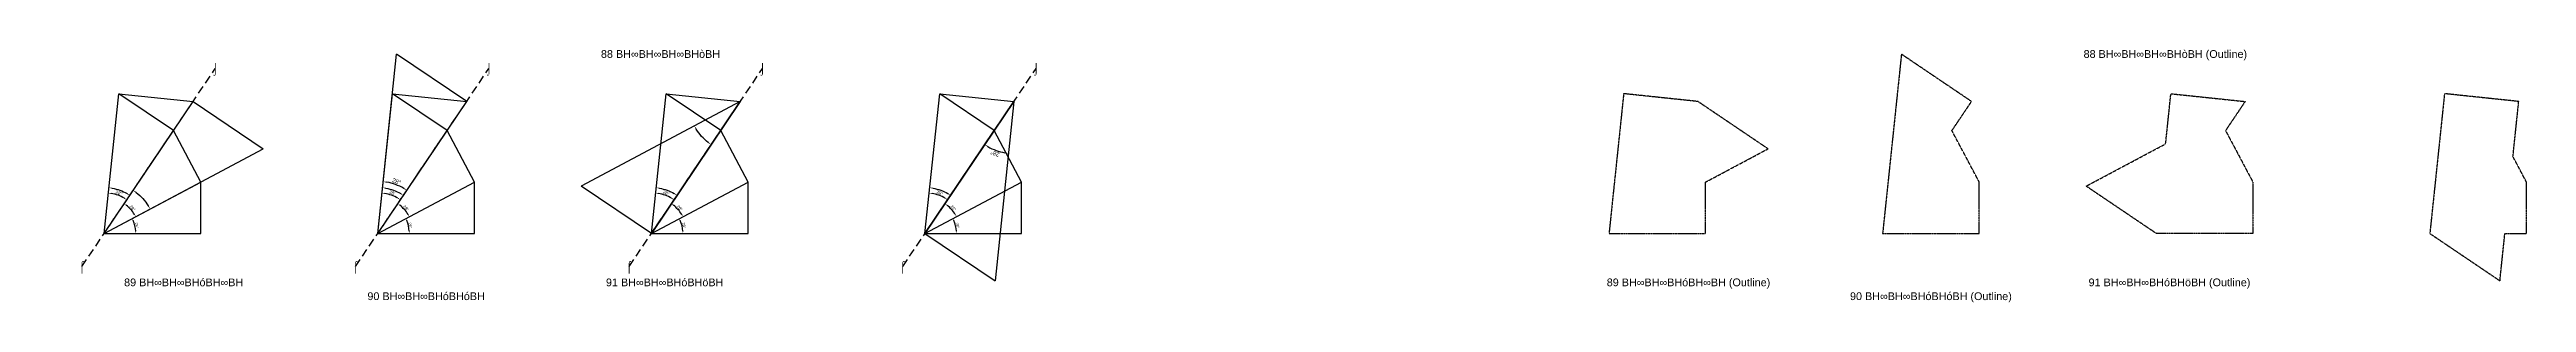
# Model space of a CAD drawing. Header units: millimetres. Extents: x 109495 to 889476, y -4752178 to 24518.
# Drawn here: x 164898 to 549386, y -1353233 to -1314032 of the extents above; entities that cross this region are included whole.
import ezdxf
from ezdxf.enums import TextEntityAlignment as Align

# ---------------------------------------------------------------- set-up
doc = ezdxf.new("R2010")
doc.units = ezdxf.units.MM
doc.header["$PDMODE"] = 35
doc.linetypes.add('DASHED', pattern=[19.05, 12.7, -6.35])
for name, color, linetype in [('BASE', 170, 'Continuous'), ('HYPOTENUSE', 20, 'Continuous'), ('PERPENDICULAR', 90, 'Continuous')]:
    doc.layers.add(name, color=color, linetype=linetype)
doc.styles.add('Arial', font='arial.ttf')
doc.dimstyles.new('ISO-25', dxfattribs={"dimtxt": 250, "dimasz": 100, "dimexe": 1.25, "dimexo": 0.625, "dimgap": 100, "dimtad": 1, "dimdec": 0, "dimtxsty": 'Arial', "dimcen": 2.5, "dimadec": 0, "dimazin": 0, "dimtfac": 1, "dimtdec": 0, "dimtmove": 0, "dimatfit": 3, "dimfxl": 1, "dimarcsym": 0})

# ---------------------------------------------------------------- blocks, each defined once
blk = doc.blocks.new('*D2')
at = {"color": 0, "lineweight": -2, "ltscale": 100, "transparency": 16777216}
blk.add_arc((0, 0), 4906, 4.08845, 23.91155, dxfattribs=at)
at = {"color": 0, "ltscale": 100, "transparency": 16777216}
for points in [[(4432, 1963), (4537, 2014), (4332, 2303)], [(4952, 352), (4835, 348), (4906, 0)]]:
    blk.add_solid(points, dxfattribs=at)
at = {"layer": 'Defpoints', "color": 0, "ltscale": 100, "transparency": 16777216}
for p in [(15000, 7976), (0, 0), (0, 0), (4841, 796), (15000, 0)]:
    blk.add_point(p, dxfattribs=at)
at = {"color": 0, "ltscale": 100, "transparency": 16777216, "insert": (5055, 1260), "char_height": 400, "attachment_point": 5, "rotation": 284, "style": 'Arial'}
blk.add_mtext('28°', dxfattribs=at)
blk = doc.blocks.new('GTN')
at = {"layer": 'BASE'}
blk.add_line((0, 0), (15000, 0), dxfattribs=at)
at = {"layer": 'HYPOTENUSE'}
blk.add_line((0, 0), (15000, 7975.6), dxfattribs=at)
at = {"layer": 'PERPENDICULAR'}
blk.add_line((15000, 0), (15000, 7975.6), dxfattribs=at)
at = {"color": 4, "ltscale": 100}
dim = blk.add_angular_dim_2l(base=(4841, 795.6), line1=((0, 0), (15000, 0)), line2=((0, 0), (15000, 7975.6)), dimstyle='ISO-25', override={"dimtxt": 400, "dimasz": 350, "dimgap": 100}, dxfattribs=at)
dim.commit()
dim.dimension.update_dxf_attribs({"geometry": '*D2', "text_midpoint": (5055.4, 1260.5)})

msp = doc.modelspace()

# ---------------------------------------------------------------- linework, layer by layer
at = {"linetype": 'DASHED', "ltscale": 100}
for p, q in [((169929, -1347657), (190630, -1316966)), ((212400, -1347657), (233102, -1316966)), ((254872, -1347657), (275573, -1316966)), ((297343, -1347657), (318045, -1316966))]:
    msp.add_line(p, q, dxfattribs=at)
at = {"linetype": 'DASHED'}
for points in [[(449443, -1342542), (464443, -1342542), (464443, -1334566), (460202, -1326591), (463244, -1322081), (452365, -1314743)], [(406972, -1342542), (421972, -1342542), (421972, -1334566), (431652, -1329419), (420773, -1322081), (409249, -1320870)], [(502674, -1326591), (506914, -1334566), (506914, -1342542), (491914, -1342542), (481035, -1335204), (493375, -1328642), (494192, -1320870), (505716, -1322081)], [(546036, -1342542), (549386, -1342542), (549386, -1334566), (547289, -1330623), (548187, -1322081), (536664, -1320870), (534386, -1342542), (545265, -1349880)]]:
    msp.add_lwpolyline(points, close=True, dxfattribs=at)

# ---------------------------------------------------------------- block references
at = {"linetype": 'DASHED', "ltscale": 100}
for p, xscale, yscale, zscale, rotation in [((215850, -1342542), 1.64535756526657, 1.64535756526657, 1.64535756526657, 56.00000000000003), ((272123, -1322081), -1.645357565266573, 1.645357565266573, 1.645357565266573, 56.00000000000004), ((173379, -1342542), 1.282714919717771, 1.282714919717771, 1.282714919717771, 56.00000000000003), ((173379, -1342542), -1.452764501644343, 1.452764501644343, 1.452764501644343, 264), ((173379, -1342542), -1.64535756526657, 1.64535756526657, 1.64535756526657, 236.0000000000001), ((215850, -1342542), 1.282714919717771, 1.282714919717771, 1.282714919717771, 56.00000000000003), ((215850, -1342542), -1.452764501644343, 1.452764501644343, 1.452764501644343, 264), ((258322, -1342542), 1.282714919717771, 1.282714919717771, 1.282714919717771, 56.00000000000003), ((258322, -1342542), -1.452764501644343, 1.452764501644343, 1.452764501644343, 264), ((300793, -1342542), 1.282714919717771, 1.282714919717771, 1.282714919717771, 56.00000000000003), ((300793, -1342542), -1.452764501644343, 1.452764501644343, 1.452764501644343, 264), ((314594, -1322081), 1.645357565266573, 1.645357565266573, 1.645357565266573, 236.0000000000001), ((173379, -1342542), 1.132570050689039, 1.132570050689039, 1.132570050689039, 27.99999999999999), ((215850, -1342542), 1.132570050689039, 1.132570050689039, 1.132570050689039, 27.99999999999999), ((258322, -1342542), 1.132570050689039, 1.132570050689039, 1.132570050689039, 27.99999999999999), ((300793, -1342542), 1.132570050689039, 1.132570050689039, 1.132570050689039, 27.99999999999999)]:
    msp.add_blockref('GTN', p, dxfattribs=dict(at, xscale=xscale, yscale=yscale, zscale=zscale, rotation=rotation))
at = {"linetype": 'DASHED'}
for p in [(173379, -1342542), (215850, -1342542), (258322, -1342542), (300793, -1342542)]:
    msp.add_blockref('GTN', p, dxfattribs=at)

# ---------------------------------------------------------------- texts
at = {"linetype": 'DASHED', "ltscale": 100, "style": 'Arial'}
for s, p in [('88 BH∞BH∞BH∞BHòBH', (259738, -1314716)), ('88 BH∞BH∞BH∞BHòBH (Outline)', (493331, -1314716)), ('⌡', (190630, -1316966)), ('⌡', (233102, -1316966)), ('⌡', (275573, -1316966)), ('⌡', (318045, -1316966)), ('⌠', (169929, -1347657)), ('89 BH∞BH∞BHóBH∞BH', (185719, -1350127)), ('⌠', (212400, -1347657)), ('91 BH∞BH∞BHóBHöBH', (260382, -1350127)), ('⌠', (254872, -1347657)), ('⌠', (297343, -1347657)), ('89 BH∞BH∞BHóBH∞BH (Outline)', (419312, -1350127)), ('91 BH∞BH∞BHóBHöBH (Outline)', (493975, -1350127)), ('90 BH∞BH∞BHóBHóBH', (223350, -1352272)), ('90 BH∞BH∞BHóBHóBH (Outline)', (456943, -1352272))]:
    msp.add_text(s, height=1200, dxfattribs=at).set_placement(p, align=Align.MIDDLE_CENTER)

doc.saveas('drawing.dxf')
